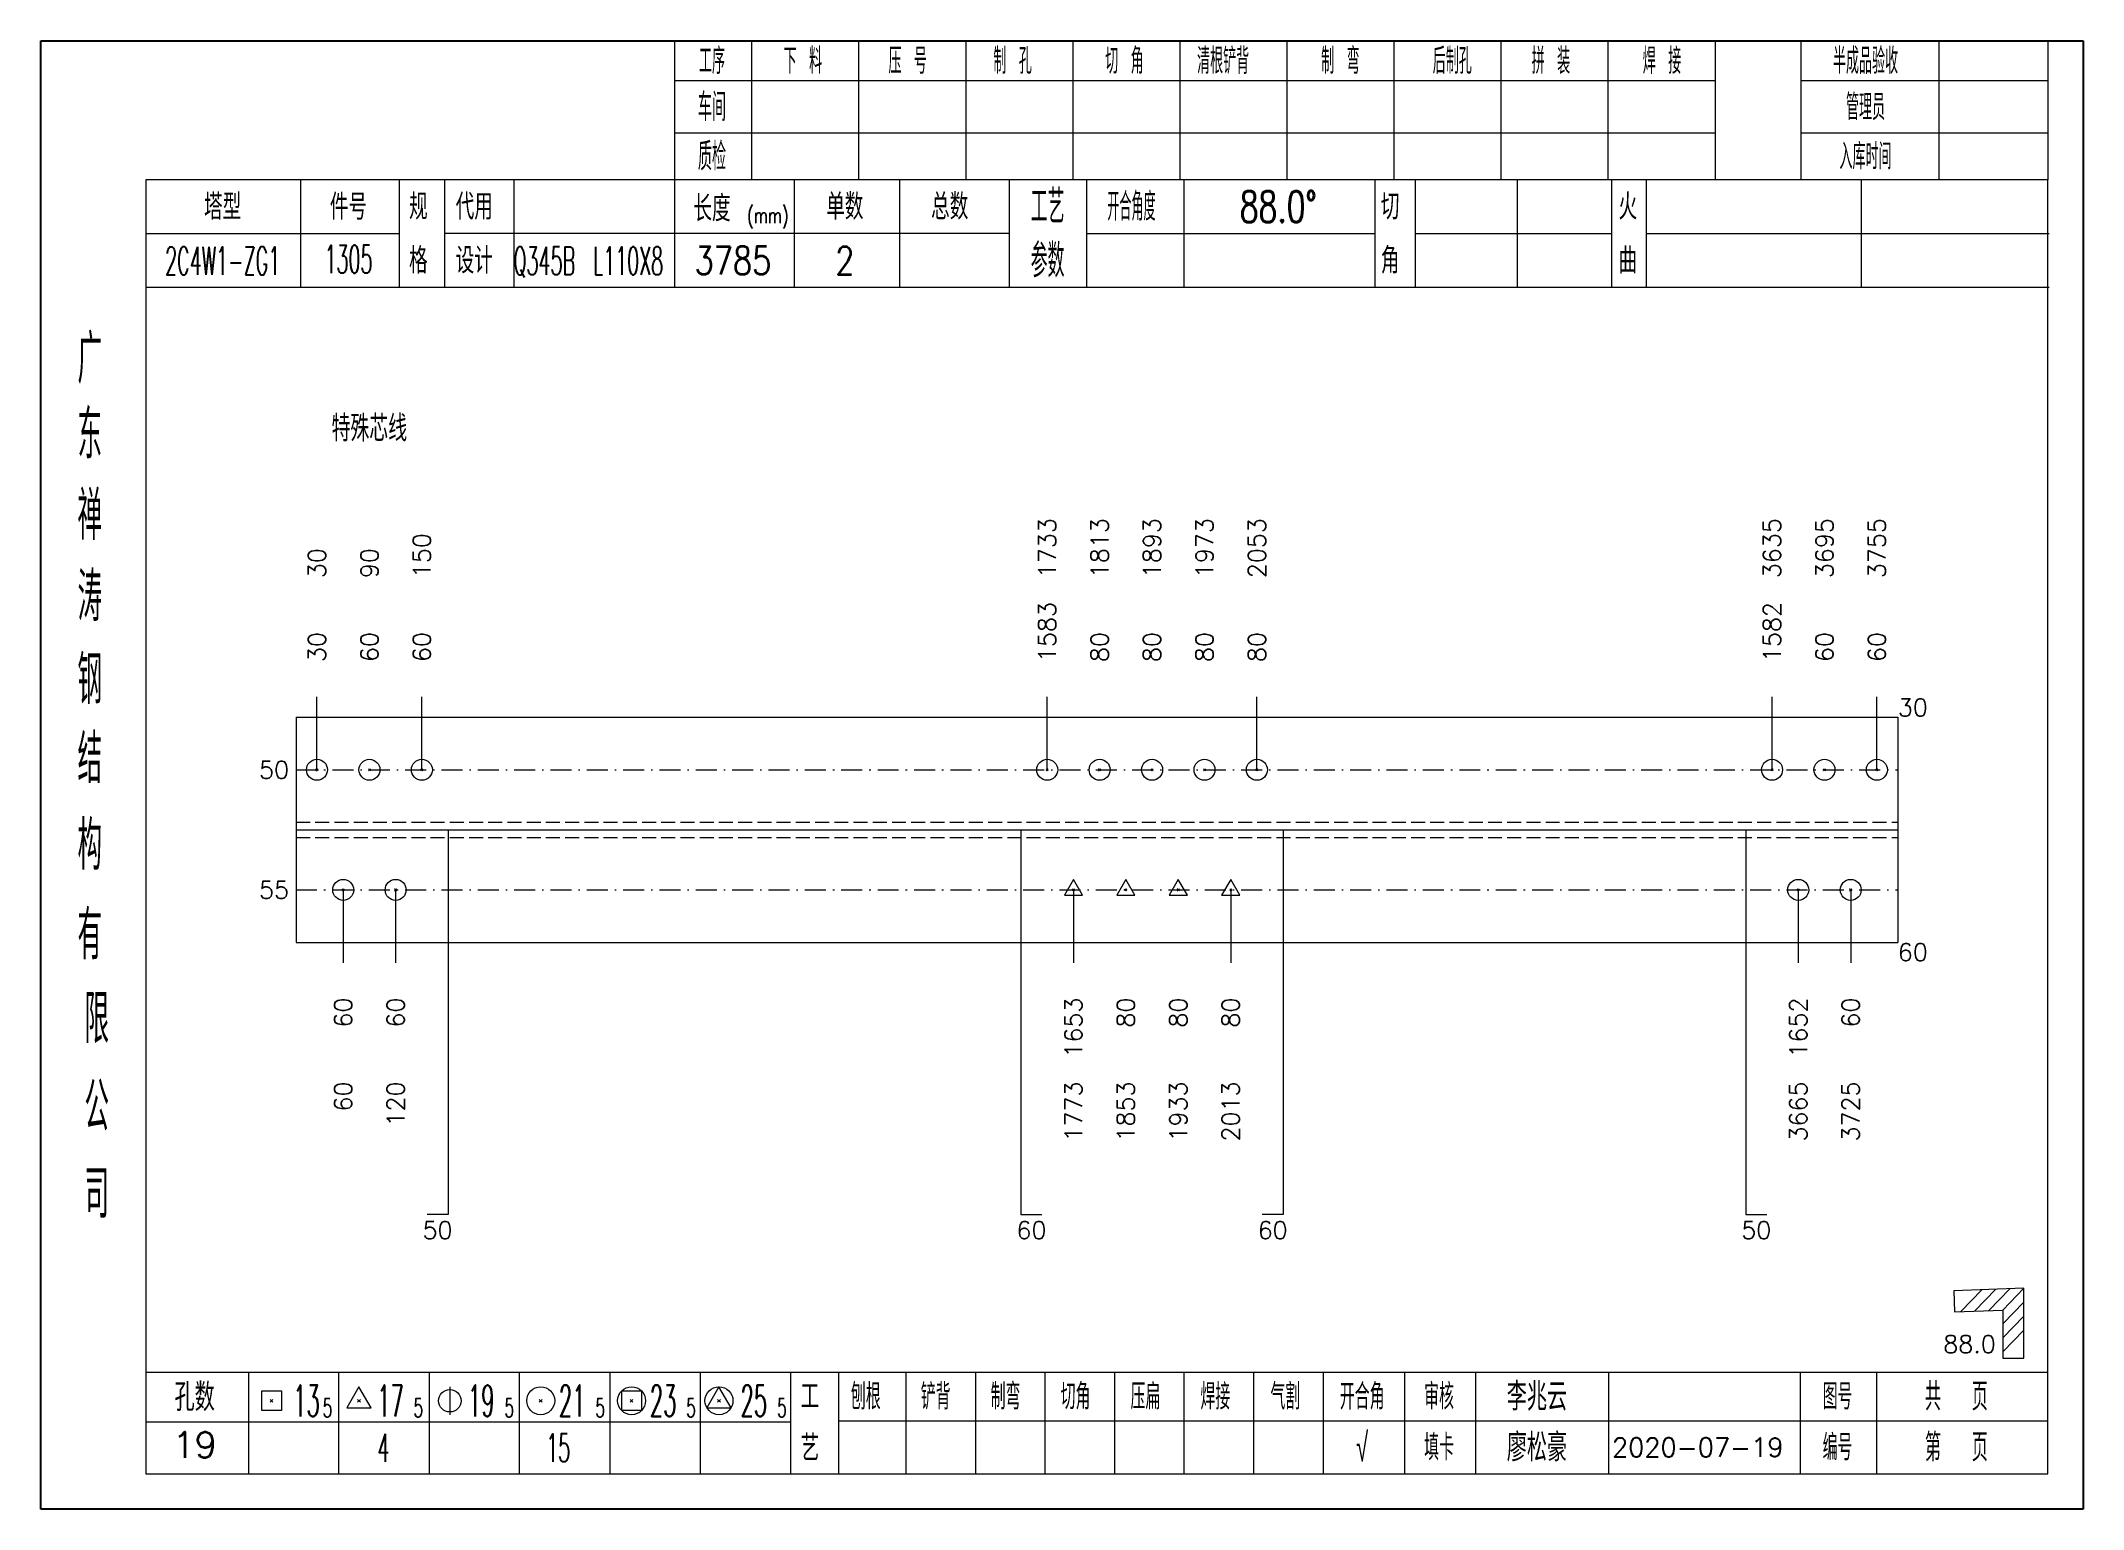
# Model space of a CAD drawing. Extents: x 154981 to 165753, y -86801 to -82885.
# Drawn here: x 158594.5 to 158886.6, y -83536.6 to -83326.7 of the extents above; entities that cross this region are included whole.
import ezdxf
from ezdxf.enums import TextEntityAlignment as Align

# ---------------------------------------------------------------- set-up
doc = ezdxf.new("R2010")
doc.units = 0
doc.header["$MEASUREMENT"] = 0
doc.linetypes.add('一点画线', pattern=[5.2, 3, -1, 0.2, -1])
doc.linetypes.add('虚线', pattern=[2.75, 2, -0.75])
doc.layers.get('0').update_dxf_attribs({"linetype": 'CONTINUOUS', "lineweight": 25})
for name, color, linetype, lineweight in [('1', 7, 'CONTINUOUS', 25), ('2', 7, 'CONTINUOUS', 25), ('4', 7, 'CONTINUOUS', 25), ('5', 7, 'CONTINUOUS', 25)]:
    doc.layers.add(name, color=color, linetype=linetype, lineweight=lineweight)
doc.styles.get("Standard").update_dxf_attribs({"font": 'simplex.shx', "width": 0.7, "height": 3, "bigfont": 'gbhzfs.shx'})

msp = doc.modelspace()

# ---------------------------------------------------------------- texts
at = {"color": 7, "linetype": 'Continuous', "lineweight": 13}
for s, p in [('1733', (158738.45539, -83403.49383)), ('1813', (158745.95539, -83403.49383)), ('1893', (158753.45539, -83403.49383)), ('1973', (158760.95539, -83403.49383)), ('2053', (158768.45539, -83403.49383)), ('3635', (158842.13666, -83403.49383)), ('3695', (158849.63666, -83403.49383)), ('3755', (158857.13666, -83403.49383)), ('30', (158634.00666, -83403.49383)), ('90', (158641.50666, -83403.49383)), ('150', (158649.00666, -83403.49383))]:
    msp.add_text(s, height=2.5, rotation=90, dxfattribs=at).set_placement(p, align=Align.MIDDLE_LEFT)
at = {"color": 4, "linetype": 'Continuous', "lineweight": 9}
for s, p in [('1583', (158738.45539, -83415.49383)), ('1582', (158842.13666, -83415.49383)), ('30', (158634.00666, -83415.49383)), ('60', (158641.50666, -83415.49383)), ('60', (158649.00666, -83415.49383)), ('80', (158745.95539, -83415.49383)), ('80', (158753.45539, -83415.49383)), ('80', (158760.95539, -83415.49383)), ('80', (158768.45539, -83415.49383)), ('60', (158849.63666, -83415.49383)), ('60', (158857.13666, -83415.49383))]:
    msp.add_text(s, height=2.5, rotation=90, dxfattribs=at).set_placement(p, align=Align.MIDDLE_LEFT)
at = {"color": 7, "linetype": 'Continuous', "lineweight": 13}
msp.add_text('30', height=2.5, dxfattribs=at).set_placement((158860.13666, -83421.99383), align=Align.MIDDLE_LEFT)
for s, p in [('50', (158630.00666, -83430.90292)), ('55', (158630.00666, -83448.08474))]:
    msp.add_text(s, height=2.5, dxfattribs=at).set_placement(p, align=Align.MIDDLE_RIGHT)
at = {"layer": '1', "color": 7, "linetype": 'Continuous', "lineweight": 13}
msp.add_text('60', height=2.5, dxfattribs=at).set_placement((158860.13666, -83456.99383), align=Align.MIDDLE_LEFT)
at = {"layer": '1', "color": 4, "linetype": 'Continuous', "lineweight": 9}
for s, p in [('60', (158637.75666, -83463.49383)), ('60', (158645.25666, -83463.49383)), ('1653', (158742.20539, -83463.49383)), ('80', (158749.70539, -83463.49383)), ('80', (158757.20539, -83463.49383)), ('80', (158764.70539, -83463.49383)), ('1652', (158845.88666, -83463.49383)), ('60', (158853.38666, -83463.49383))]:
    msp.add_text(s, height=2.5, rotation=90, dxfattribs=at).set_placement(p, align=Align.MIDDLE_RIGHT)
at = {"layer": '1', "color": 7, "linetype": 'Continuous', "lineweight": 13}
for s, p in [('60', (158637.75666, -83475.49383)), ('120', (158645.25666, -83475.49383)), ('1773', (158742.20539, -83475.49383)), ('1853', (158749.70539, -83475.49383)), ('1933', (158757.20539, -83475.49383)), ('2013', (158764.70539, -83475.49383)), ('3665', (158845.88666, -83475.49383)), ('3725', (158853.38666, -83475.49383))]:
    msp.add_text(s, height=2.5, rotation=90, dxfattribs=at).set_placement(p, align=Align.MIDDLE_RIGHT)
at = {"layer": '2', "color": 2, "linetype": 'Continuous', "lineweight": 13}
msp.add_text('特殊芯线', height=3.75, dxfattribs=at).set_placement((158646.8914, -83385.08067), align=Align.BOTTOM_RIGHT)
at = {"layer": '2', "color": 7, "linetype": 'Continuous', "lineweight": 13}
for s, p in [('50', (158651.25666, -83495.49383)), ('60', (158736.20539, -83495.49383)), ('60', (158770.70539, -83495.49383)), ('50', (158839.88666, -83495.49383))]:
    msp.add_text(s, height=2.5, dxfattribs=at).set_placement(p, align=Align.TOP_CENTER)
msp.add_text('88.0', height=2.5, dxfattribs=at).set_placement((158874.13666, -83515.05283), align=Align.BOTTOM_RIGHT)
at = {"layer": '4', "color": 1, "linetype": 'Continuous', "lineweight": 25}
for s, height, width, p in [('工序', 3.7, 0.7, (158690.50666, -83329.53733)), ('下 料', 3.7, 0.7, (158703.50666, -83329.53733)), ('压 号', 3.7, 0.7, (158718.50666, -83329.53733)), ('制 孔', 3.7, 0.7, (158733.50666, -83329.53733)), ('切 角', 3.7, 0.7, (158749.50666, -83329.53733)), ('清根铲背 ', 3.7, 0.7, (158764.50666, -83329.53733)), (' 制 弯', 3.7, 0.7, (158779.50666, -83329.53733)), (' 后制孔', 3.7, 0.7, (158795.50666, -83329.53733)), ('拼 装', 3.7, 0.7, (158810.50666, -83329.53733)), (' 焊 接', 3.7, 0.7, (158825.50666, -83329.53733)), ('半成品验收', 3.7, 0.7, (158855.50666, -83329.53733)), ('车间', 4, 0.7, (158690.50666, -83336.13733)), ('管理员', 3.7, 0.7, (158855.50666, -83336.13733)), ('质检', 4, 0.7, (158690.50666, -83343.19733)), ('入库时间', 3.7, 0.7, (158855.50666, -83343.19733)), ('工艺', 4.8, 0.7, (158738.50666, -83350.37733)), ('(mm)', 2.24, 0.7, (158698.50666, -83351.63733)), ('开合角度', 4, 0.6, (158750.50666, -83350.37733)), ('88.0%%d', 4.47, 0.7, (158771.50666, -83350.37733)), ('2C4W1-ZG1', 4, 0.5, (158620.50666, -83358.11733)), ('1305', 4, 0.5, (158638.50666, -83357.86733)), ('Q345B', 4, 0.5, (158666.50666, -83358.13733)), ('L110X8', 4, 0.5, (158678.50666, -83358.13733)), ('3785', 4, 0.8, (158693.50666, -83358.08733)), ('2', 4, 0.8, (158709.50666, -83358.08733)), ('参数', 4.8, 0.7, (158738.50666, -83358.08733)), ('广', 6.96, 0.7, (158601.50666, -83372.16733)), ('东', 6.96, 0.7, (158601.50666, -83382.95733)), ('禅', 6.96, 0.7, (158601.50666, -83394.54733)), ('涛', 6.96, 0.7, (158601.50666, -83406.14733)), ('钢', 6.96, 0.7, (158601.50666, -83418.03733)), ('结', 6.96, 0.7, (158601.50666, -83429.34733)), ('构', 6.96, 0.7, (158601.50666, -83441.72733)), ('有', 6.96, 0.7, (158601.50666, -83454.53733)), ('限', 6.96, 0.7, (158602.50666, -83466.53733)), ('公', 6.96, 0.7, (158602.50666, -83479.07733)), ('司', 6.96, 0.7, (158602.50666, -83491.55733)), ('13', 4.47, 0.5, (158632.50666, -83521.13733)), ('17', 4.47, 0.5, (158644.50666, -83521.13733)), ('19', 4.47, 0.5, (158657.50666, -83521.13733)), ('21', 4.47, 0.5, (158670.50666, -83521.13733)), ('23', 4.47, 0.5, (158683.50666, -83521.13733)), ('25', 4.47, 0.5, (158696.50666, -83521.13733)), ('刨根', 3.7, 0.8, (158712.50666, -83520.53733)), ('铲背', 3.7, 0.8, (158722.50666, -83520.53733)), ('制弯', 3.7, 0.8, (158732.50666, -83520.53733)), ('切角', 3.7, 0.8, (158742.50666, -83520.53733)), ('压扁', 3.7, 0.8, (158752.50666, -83520.53733)), ('焊接', 3.7, 0.8, (158762.50666, -83520.53733)), ('气割', 3.7, 0.8, (158772.50666, -83520.53733)), ('开合角', 3.7, 0.8, (158783.50666, -83520.53733)), ('审核', 3.7, 0.8, (158794.50666, -83520.53733)), ('图号', 3.7, 0.8, (158851.50666, -83520.53733)), ('共  页', 4, 0.8, (158868.50666, -83520.53733)), ('5', 2.68, 0.6, (158635.50666, -83522.13733)), ('5', 2.68, 0.6, (158648.50666, -83522.13733)), ('5', 2.68, 0.6, (158661.50666, -83522.13733)), ('5', 2.68, 0.6, (158674.50666, -83522.13733)), ('5', 2.68, 0.6, (158687.50666, -83522.13733)), ('5', 2.68, 0.6, (158700.50666, -83522.13733)), ('√', 4, 0.6, (158783.50666, -83527.80733)), ('填卡', 3.7, 0.8, (158794.50666, -83527.80733)), ('编号', 3.7, 0.8, (158851.50666, -83527.80733)), ('第  页', 4, 0.8, (158868.50666, -83527.80733)), ('4', 4, 0.5, (158643.50666, -83527.88733)), ('15', 4, 0.5, (158668.50666, -83527.88733))]:
    msp.add_text(s, height=height, dxfattribs=dict(at, width=width)).set_placement(p, align=Align.MIDDLE_CENTER)
for s, height, p in [('塔型', 3.7, (158620.50666, -83350.40733)), ('件号', 3.7, (158638.50666, -83350.40733)), ('规', 3.7, (158648.50666, -83350.37733)), ('代用', 3.7, (158656.50666, -83350.37733)), ('长度', 3.7, (158690.50666, -83350.63733)), ('单数', 3.7, (158709.50666, -83350.37733)), ('总数', 3.7, (158724.50666, -83350.37733)), ('切', 3.7, (158787.50666, -83350.37733)), ('火', 3.7, (158821.50666, -83350.37733)), ('格', 3.7, (158648.50666, -83358.08733)), ('设计', 3.7, (158656.50666, -83358.08733)), ('角', 3.7, (158787.50666, -83358.08733)), ('曲', 3.7, (158821.50666, -83358.08733)), ('孔数', 4, (158616.50666, -83520.61733)), ('工', 3.7, (158704.50666, -83520.53733)), ('李兆云', 4, (158808.50666, -83520.53733)), ('19', 3.7, (158616.50666, -83527.44733)), ('艺', 3.7, (158704.50666, -83527.88733)), ('廖松豪', 4, (158808.50666, -83527.80733)), ('2020-07-19', 2.7, (158831.50666, -83527.80733))]:
    msp.add_text(s, height=height, dxfattribs=at).set_placement(p, align=Align.MIDDLE_CENTER)

# ---------------------------------------------------------------- blocks, each defined once
blk = doc.blocks.new('孔21.5')
at = {"layer": '5', "color": 7, "linetype": 'Continuous', "lineweight": 13}
for p, q in [((-0.1, -0.1), (0.1, 0.1)), ((0.1, -0.1), (-0.1, 0.1))]:
    blk.add_line(p, q, dxfattribs=at)
blk.add_circle((0, 0), 1, dxfattribs=at)
blk = doc.blocks.new('孔17.5')
at = {"layer": '5', "color": 7, "linetype": 'Continuous', "lineweight": 13}
for p, q in [((0, 1), (-0.866, -0.5)), ((-0.1, -0.1), (0.1, 0.1)), ((0.1, -0.1), (-0.1, 0.1)), ((0.866, -0.5), (0, 1)), ((-0.866, -0.5), (0.866, -0.5))]:
    blk.add_line(p, q, dxfattribs=at)
blk = doc.blocks.new('CTJGK')
at = {"color": 6, "linetype": 'Continuous'}
for p, q in [((0, 209.97), (292.13, 209.97)), ((0, 0), (0, 209.97)), ((292.13, 209.97), (292.13, 0)), ((292.13, 0), (0, 0))]:
    blk.add_line(p, q, dxfattribs=at)

# ---------------------------------------------------------------- linework, layer by layer
at = {"color": 7, "linetype": 'Continuous', "lineweight": 13}
for p, q in [((158634.00666, -83430.90292), (158634.00666, -83420.49383)), ((158649.00666, -83430.90292), (158649.00666, -83420.49383)), ((158738.45539, -83430.90292), (158738.45539, -83420.49383)), ((158768.45539, -83430.90292), (158768.45539, -83420.49383)), ((158842.13666, -83430.90292), (158842.13666, -83420.49383)), ((158857.13666, -83430.90292), (158857.13666, -83420.49383)), ((158637.75666, -83448.08474), (158637.75666, -83458.49383)), ((158645.25666, -83448.08474), (158645.25666, -83458.49383)), ((158742.20539, -83448.08474), (158742.20539, -83458.49383)), ((158764.70539, -83448.08474), (158764.70539, -83458.49383)), ((158845.88666, -83448.08474), (158845.88666, -83458.49383)), ((158853.38666, -83448.08474), (158853.38666, -83458.49383))]:
    msp.add_line(p, q, dxfattribs=at)
at = {"color": 7, "linetype": 'Continuous', "lineweight": 18}
for p, q in [((158631.00666, -83423.40292), (158631.00666, -83455.58474)), ((158631.00666, -83423.40292), (158860.13666, -83423.40292)), ((158860.13666, -83423.40292), (158860.13666, -83455.58474)), ((158631.00666, -83439.49383), (158860.13666, -83439.49383))]:
    msp.add_line(p, q, dxfattribs=at)
at = {"color": 1, "linetype": '一点画线', "lineweight": 13}
for p, q in [((158631.00666, -83430.90292), (158860.13666, -83430.90292)), ((158631.00666, -83448.08474), (158860.13666, -83448.08474))]:
    msp.add_line(p, q, dxfattribs=at)
at = {"color": 6, "linetype": '虚线', "lineweight": 18}
for p, q in [((158631.00666, -83438.40292), (158860.13666, -83438.40292)), ((158631.00666, -83440.58474), (158860.13666, -83440.58474))]:
    msp.add_line(p, q, dxfattribs=at)
at = {"layer": '1', "color": 7, "linetype": 'Continuous', "lineweight": 18}
msp.add_line((158631.00666, -83455.58474), (158860.13666, -83455.58474), dxfattribs=at)
at = {"layer": '2', "color": 7, "linetype": 'Continuous', "lineweight": 13}
for p, q in [((158652.75666, -83439.49383), (158652.75666, -83494.49383)), ((158734.70539, -83439.49383), (158734.70539, -83494.49383)), ((158772.20539, -83439.49383), (158772.20539, -83494.49383)), ((158838.38666, -83439.49383), (158838.38666, -83494.49383)), ((158652.75666, -83494.49383), (158649.75666, -83494.49383)), ((158734.70539, -83494.49383), (158737.70539, -83494.49383)), ((158772.20539, -83494.49383), (158769.20539, -83494.49383)), ((158838.38666, -83494.49383), (158841.38666, -83494.49383)), ((158878.13666, -83505.05283), (158868.14276, -83505.40183)), ((158869.14032, -83508.36882), (158872.14032, -83505.26223)), ((158871.1391, -83508.29902), (158874.1391, -83505.19243)), ((158873.13788, -83508.22922), (158876.13788, -83505.12263)), ((158875.13666, -83508.15942), (158878.13666, -83505.05283)), ((158878.13666, -83515.05283), (158878.13666, -83505.05283)), ((158868.14276, -83505.40183), (158868.24745, -83508.4)), ((158868.24745, -83508.4), (158875.13666, -83508.15942)), ((158875.13666, -83510.15942), (158878.13666, -83507.05283)), ((158875.13666, -83508.15942), (158875.13666, -83515.05283)), ((158875.13666, -83512.15942), (158878.13666, -83509.05283)), ((158875.13666, -83514.15942), (158878.13666, -83511.05283)), ((158875.13666, -83515.05283), (158878.13666, -83515.05283))]:
    msp.add_line(p, q, dxfattribs=at)
at = {"layer": '4', "color": 1, "linetype": 'Continuous', "lineweight": 18}
for p, q in [((158594.50666, -83326.66733), (158594.50666, -83536.63733)), ((158886.63666, -83326.66733), (158594.50666, -83326.66733)), ((158685.13666, -83326.66733), (158685.13666, -83346.50733)), ((158696.16666, -83326.66733), (158696.16666, -83346.52733)), ((158711.47666, -83326.66733), (158711.47666, -83346.52733)), ((158726.79666, -83326.66733), (158726.79666, -83346.52733)), ((158742.10666, -83326.66733), (158742.10666, -83346.52733)), ((158757.41666, -83326.66733), (158757.41666, -83346.52733)), ((158772.72666, -83326.66733), (158772.72666, -83346.52733)), ((158788.04666, -83326.66733), (158788.04666, -83346.52733)), ((158803.35666, -83326.66733), (158803.35666, -83346.52733)), ((158818.66666, -83326.66733), (158818.66666, -83346.52733)), ((158833.97666, -83326.66733), (158833.97666, -83346.50733)), ((158833.97666, -83326.66733), (158833.97666, -83346.52733)), ((158846.25666, -83326.66733), (158846.25666, -83346.52733)), ((158866.00666, -83326.66733), (158866.00666, -83346.52733)), ((158881.58666, -83326.66733), (158881.58666, -83346.52733)), ((158886.63666, -83356.46733), (158886.63666, -83326.66733)), ((158833.97666, -83332.39733), (158685.13666, -83332.39733)), ((158881.58666, -83332.39733), (158846.25666, -83332.39733)), ((158833.97666, -83339.87733), (158685.13666, -83339.87733)), ((158881.58666, -83339.87733), (158846.25666, -83339.87733)), ((158609.51666, -83346.52733), (158609.51666, -83531.58733)), ((158881.58666, -83346.52733), (158609.51666, -83346.52733)), ((158631.63666, -83346.51733), (158631.63666, -83361.93733)), ((158645.78666, -83361.93733), (158645.78666, -83346.52733)), ((158652.28666, -83361.93733), (158652.28666, -83346.52733)), ((158662.15666, -83346.52733), (158662.15666, -83361.93733)), ((158685.13666, -83346.50733), (158685.13666, -83361.93733)), ((158702.25666, -83346.52733), (158702.25666, -83361.93733)), ((158717.30666, -83346.52733), (158717.30666, -83361.93733)), ((158733.00666, -83346.52733), (158733.00666, -83361.93733)), ((158744.06666, -83346.52733), (158744.06666, -83361.93733)), ((158758.01666, -83346.52733), (158758.01666, -83361.93733)), ((158785.31666, -83346.52733), (158785.31666, -83361.93733)), ((158791.07666, -83346.52733), (158791.07666, -83361.93733)), ((158805.69666, -83346.52733), (158805.69666, -83361.93733)), ((158819.15666, -83346.52733), (158819.15666, -83361.93733)), ((158824.14666, -83346.52733), (158824.14666, -83361.93733)), ((158854.88666, -83346.52733), (158854.88666, -83361.93733)), ((158881.58666, -83531.58733), (158881.58666, -83346.52733)), ((158645.78666, -83354.28733), (158609.51666, -83354.28733)), ((158733.00666, -83354.23733), (158652.28666, -83354.23733)), ((158744.06666, -83354.23733), (158785.31666, -83354.23733)), ((158791.07666, -83354.23733), (158819.15666, -83354.23733)), ((158824.14666, -83354.23733), (158881.76666, -83354.23733)), ((158886.63666, -83536.63733), (158886.63666, -83356.46733)), ((158881.76666, -83361.93733), (158609.51666, -83361.93733)), ((158609.51666, -83517.05733), (158881.58666, -83517.05733)), ((158624.20666, -83517.05733), (158624.20666, -83531.58733)), ((158637.13666, -83531.58733), (158637.13666, -83517.05733)), ((158650.06666, -83517.05733), (158650.06666, -83531.58733)), ((158662.98666, -83531.58733), (158662.98666, -83517.05733)), ((158675.91666, -83517.05733), (158675.91666, -83531.58733)), ((158688.84666, -83531.58733), (158688.84666, -83517.05733)), ((158701.76666, -83531.58733), (158701.76666, -83517.05733)), ((158708.63666, -83531.58733), (158708.63666, -83517.05733)), ((158718.29666, -83531.58733), (158718.29666, -83517.05733)), ((158728.23666, -83531.58733), (158728.23666, -83517.05733)), ((158738.17666, -83531.58733), (158738.17666, -83517.05733)), ((158748.12666, -83531.58733), (158748.12666, -83517.05733)), ((158758.06666, -83531.58733), (158758.06666, -83517.05733)), ((158768.00666, -83531.58733), (158768.00666, -83517.05733)), ((158777.95666, -83531.58733), (158777.95666, -83517.05733)), ((158789.59666, -83531.58733), (158789.59666, -83517.05733)), ((158799.74666, -83531.58733), (158799.74666, -83517.05733)), ((158818.80666, -83531.58733), (158818.80666, -83517.05733)), ((158846.18666, -83531.58733), (158846.18666, -83517.05733)), ((158857.14666, -83531.58733), (158857.14666, -83517.05733)), ((158701.76666, -83524.18733), (158609.51666, -83524.18733)), ((158708.59666, -83524.02733), (158881.58666, -83524.02733)), ((158609.51666, -83531.58733), (158881.58666, -83531.58733)), ((158594.50666, -83536.63733), (158886.63666, -83536.63733))]:
    msp.add_line(p, q, dxfattribs=at)
at = {"layer": '4', "color": 7, "linetype": 'Continuous', "lineweight": 13}
for p, q in [((158626.09266, -83522.55133), (158626.09266, -83519.72333)), ((158626.09266, -83519.72333), (158628.92066, -83519.72333)), ((158628.92066, -83519.72333), (158628.92066, -83522.55133)), ((158640.00666, -83519.13733), (158638.27466, -83522.13733)), ((158641.73866, -83522.13733), (158640.00666, -83519.13733)), ((158653.00666, -83519.13733), (158653.00666, -83523.13733)), ((158677.59266, -83522.55133), (158677.59266, -83519.72333)), ((158677.59266, -83519.72333), (158680.42066, -83519.72333)), ((158680.42066, -83519.72333), (158680.42066, -83522.55133)), ((158691.50666, -83519.13733), (158689.77466, -83522.13733)), ((158693.23866, -83522.13733), (158691.50666, -83519.13733)), ((158628.92066, -83522.55133), (158626.09266, -83522.55133)), ((158627.30666, -83521.33733), (158627.70666, -83520.93733)), ((158627.70666, -83521.33733), (158627.30666, -83520.93733)), ((158638.27466, -83522.13733), (158641.73866, -83522.13733)), ((158639.80666, -83521.33733), (158640.20666, -83520.93733)), ((158640.20666, -83521.33733), (158639.80666, -83520.93733)), ((158665.80666, -83521.33733), (158666.20666, -83520.93733)), ((158666.20666, -83521.33733), (158665.80666, -83520.93733)), ((158680.42066, -83522.55133), (158677.59266, -83522.55133)), ((158678.80666, -83521.33733), (158679.20666, -83520.93733)), ((158679.20666, -83521.33733), (158678.80666, -83520.93733)), ((158689.77466, -83522.13733), (158693.23866, -83522.13733)), ((158691.30666, -83521.33733), (158691.70666, -83520.93733)), ((158691.70666, -83521.33733), (158691.30666, -83520.93733))]:
    msp.add_line(p, q, dxfattribs=at)
for centre, radius in [((158653.00666, -83521.13733), 1.6), ((158666.00666, -83521.13733), 2), ((158679.00666, -83521.13733), 2), ((158691.50666, -83521.13733), 2)]:
    msp.add_circle(centre, radius, dxfattribs=at)

# ---------------------------------------------------------------- block references
at = {"color": 0, "linetype": 'Continuous'}
msp.add_blockref('CTJGK', (158594.50666, -83536.63733), dxfattribs=at)
at = {"color": 4, "linetype": 'Continuous', "lineweight": 9, "xscale": 1.5, "yscale": 1.5, "zscale": 1.5}
for p in [(158634.00666, -83430.90292), (158641.50666, -83430.90292), (158649.00666, -83430.90292), (158738.45539, -83430.90292), (158745.95539, -83430.90292), (158753.45539, -83430.90292), (158760.95539, -83430.90292), (158768.45539, -83430.90292), (158842.13666, -83430.90292), (158849.63666, -83430.90292), (158857.13666, -83430.90292)]:
    msp.add_blockref('孔21.5', p, dxfattribs=at)
at = {"layer": '1', "color": 4, "linetype": 'Continuous', "lineweight": 9, "xscale": 1.5, "yscale": 1.5, "zscale": 1.5}
for name, p in [('孔21.5', (158637.75666, -83448.08474)), ('孔21.5', (158645.25666, -83448.08474)), ('孔17.5', (158742.20539, -83448.08474)), ('孔17.5', (158749.70539, -83448.08474)), ('孔17.5', (158757.20539, -83448.08474)), ('孔17.5', (158764.70539, -83448.08474)), ('孔21.5', (158845.88666, -83448.08474)), ('孔21.5', (158853.38666, -83448.08474))]:
    msp.add_blockref(name, p, dxfattribs=at)

msp.set_redraw_order([(e.dxf.handle, doc.entitydb.next_handle()) for e in msp.query("TEXT MTEXT ATTDEF DIMENSION ARC_DIMENSION")])  # texts and dimensions are drawn at this point

doc.saveas('drawing.dxf')
